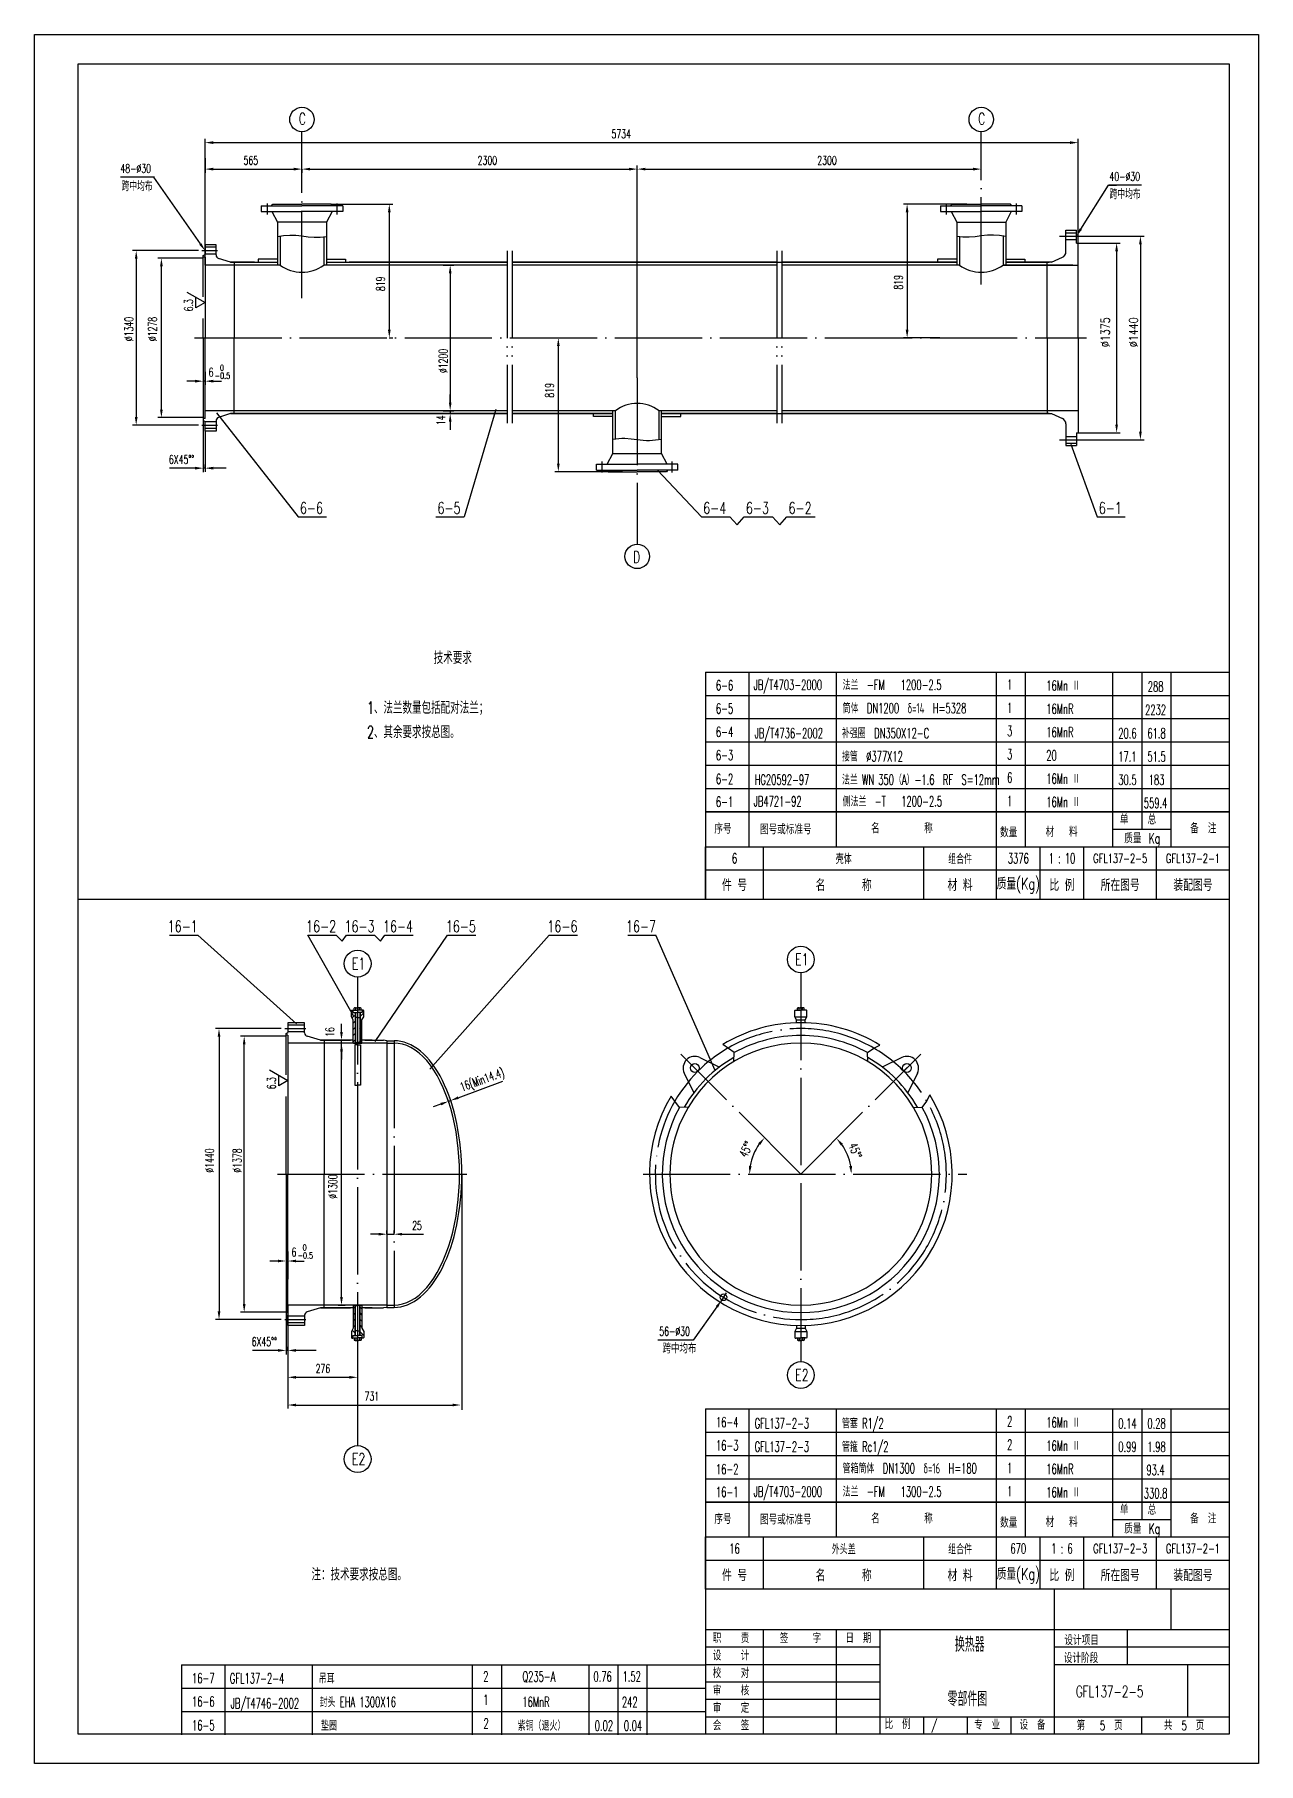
# Model space of a CAD drawing. Extents: x -955 to 1252, y 69 to 1417.
# Drawn here: x -955 to -534, y 72 to 666 of the extents above; entities that cross this region are included whole.
import ezdxf
from ezdxf.enums import TextEntityAlignment as Align

# ---------------------------------------------------------------- set-up
doc = ezdxf.new("R2010")
doc.units = 0
doc.header["$MEASUREMENT"] = 0
doc.linetypes.add('DASHDOT-M', pattern=[36, 30, -3, 0, -3])
doc.linetypes.add('DIVIDE-M', pattern=[39, 30, -3, 0, -3, 0, -3])
doc.layers.get('0').update_dxf_attribs({"linetype": 'CONTINUOUS'})
for name, color, linetype in [('CDR_DWG1', 4, 'CONTINUOUS'), ('CDR_DWG2', 2, 'CONTINUOUS'), ('CDR_DWG3', 1, 'DASHDOT-M'), ('CDR_DWG4', 3, 'DIVIDE-M')]:
    doc.layers.add(name, color=color, linetype=linetype)
doc.styles.add('HZ', font='romans', dxfattribs={"width": 0.7, "bigfont": 'hz'})

msp = doc.modelspace()

# ---------------------------------------------------------------- texts
at = {"style": 'HZ'}
for s, height, width, p in [('5734', 3, 0.65, (-756.46, 630.86)), ('565', 3, 0.65, (-882.88, 621.76)), ('2300', 3, 0.65, (-802.44, 621.76)), ('2300', 3, 0.65, (-685.74, 621.76)), ('48-%%c30', 3, 0.65, (-925.18, 618.98)), ('40-%%c30', 3, 0.65, (-585.36, 616.22)), ('跨中均布', 3, 0.68, (-924.76, 612.73)), ('跨中均布', 3, 0.68, (-585.27, 609.98)), ('0', 2.08, 0.7, (-891, 550.97)), ('6', 3, 0.65, (-894.87, 548.96)), ('-0.5', 2.084, 0.7, (-892.73, 548.22)), ('6X45%%d%%d', 3, 0.65, (-908.52, 519.01)), ('技术要求', 4.2, 0.65, (-817.53, 450.24)), ('6-6', 3.5, 0.6, (-720.56, 441.15)), ('JB/T4703-2000', 3.5, 0.6, (-707.59, 441.29)), ('法兰  -FM   1200-2.5', 3.5, 0.6, (-677.03, 441.29)), ('16Mn Ⅱ', 3.5, 0.6, (-607.06, 441.06)), ('1、法兰数量包括配对法兰；', 4.2, 0.65, (-840.43, 433.1)), ('6-5', 3.5, 0.6, (-720.56, 433.15)), ('筒体  DN1200  δ=14  H=5328', 3.5, 0.6, (-677.03, 433.29)), ('16MnR', 3.5, 0.6, (-607.06, 433.06)), ('2、其余要求按总图。', 4.2, 0.65, (-840.43, 424.74)), ('6-4', 3.5, 0.6, (-720.56, 425.15)), ('JB/T4736-2002', 3.5, 0.6, (-707.27, 424.73)), ('补强圈  DN350X12-C', 3.5, 0.6, (-677.27, 424.73)), ('16MnR', 3.5, 0.6, (-607.06, 425.06)), ('6-3', 3.5, 0.6, (-720.56, 417.15)), ('接管  %%C377X12', 3.5, 0.6, (-677.27, 416.73)), ('20  ', 3.5, 0.6, (-607.06, 417.06)), ('6-2', 3.5, 0.6, (-720.56, 408.98)), ('HG20592-97', 3.5, 0.6, (-707.27, 408.73)), ('法兰 WN 350（A）-1.6  RF  S=12mm', 3.5, 0.6, (-677.27, 408.73)), ('16Mn Ⅱ', 3.5, 0.6, (-607.06, 409.06)), ('6-1', 3.5, 0.6, (-720.56, 401.15)), ('JB4721-92', 3.5, 0.6, (-707.59, 401.29)), ('侧法兰  -T   1200-2.5', 3.5, 0.6, (-677.03, 401.29)), ('16Mn Ⅱ', 3.5, 0.6, (-607.06, 401.06)), ('单', 3.5, 0.65, (-581.77, 395.1)), ('总', 3.5, 0.65, (-572.24, 395.1)), ('序号', 3.5, 0.65, (-721.11, 391.91)), ('图号或标准号', 3.5, 0.65, (-705.44, 391.72)), ('名         称', 3.5, 0.65, (-667.24, 392.09)), ('数量', 3.5, 0.65, (-622.94, 390.64)), ('材   料', 3.5, 0.65, (-607.29, 390.84)), ('质量', 3.5, 0.65, (-580.27, 388.62)), ('Kg', 3.5, 0.65, (-571.84, 388.57)), ('备  注', 3.5, 0.65, (-557.63, 392.06)), ('25', 3, 0.65, (-824.94, 255.81)), ('6', 3, 0.65, (-866.41, 246.67)), ('0', 2.08, 0.7, (-862.54, 248.68)), ('-0.5', 2.084, 0.7, (-864.28, 245.93)), ('56-%%c30', 3, 0.65, (-740.03, 219.44)), ('6X45%%d%%d', 3, 0.65, (-880.07, 215.88)), ('跨中均布', 3.2, 0.7, (-738.93, 213.42)), ('276', 3, 0.65, (-858.1, 206.64)), ('731', 3, 0.65, (-841.28, 197.12)), ('16-4', 3.5, 0.6, (-720.56, 188)), ('GFL137-2-3', 3.5, 0.6, (-707.27, 187.57)), ('管塞 R1/2', 3.5, 0.6, (-677.27, 187.57)), ('16Mn Ⅱ', 3.5, 0.6, (-607.06, 187.9)), ('16-3', 3.5, 0.6, (-720.56, 180)), ('GFL137-2-3', 3.5, 0.6, (-707.27, 179.57)), ('管箍 Rc1/2', 3.5, 0.6, (-677.27, 179.57)), ('16Mn Ⅱ', 3.5, 0.6, (-607.06, 179.9)), ('16-2', 3.5, 0.6, (-720.56, 171.82)), ('管箱筒体  DN1300  δ=16  H=180', 3.5, 0.6, (-677.03, 172.13)), ('16MnR', 3.5, 0.6, (-607.06, 171.9)), ('16-1', 3.5, 0.6, (-720.56, 164)), ('JB/T4703-2000', 3.5, 0.6, (-707.59, 164.13)), ('法兰  -FM   1300-2.5', 3.5, 0.6, (-677.03, 164.13)), ('16Mn Ⅱ', 3.5, 0.6, (-607.06, 163.9)), ('单', 3.5, 0.65, (-581.77, 157.95)), ('总', 3.5, 0.65, (-572.24, 157.95)), ('序号', 3.5, 0.65, (-721.11, 154.75)), ('图号或标准号', 3.5, 0.65, (-705.44, 154.56)), ('名         称', 3.5, 0.65, (-667.24, 154.93)), ('数量', 3.5, 0.65, (-622.94, 153.49)), ('材   料', 3.5, 0.65, (-607.29, 153.69)), ('质量', 3.5, 0.65, (-580.27, 151.46)), ('Kg', 3.5, 0.65, (-571.84, 151.41)), ('备  注', 3.5, 0.65, (-557.63, 154.91)), ('注：技术要求按总图。', 4.2, 0.65, (-859.52, 135.33)), ('职    责', 3.2, 0.7, (-721.62, 113.89)), ('签     字', 3.2, 0.7, (-698.6, 113.84)), ('日  期', 3.2, 0.7, (-676.06, 113.93)), ('设计项目', 3.5, 0.65, (-600.83, 113.13)), ('设    计', 3.2, 0.7, (-721.62, 107.89)), ('设计阶段', 3.5, 0.65, (-601.03, 106.98)), ('16-7', 3.5, 0.6, (-900.56, 100)), ('GFL137-2-4', 3.5, 0.6, (-887.59, 99.95)), ('吊耳', 3.5, 0.6, (-857.03, 99.95)), ('Q235-A', 3.5, 0.6, (-787.06, 100.56)), ('校    对', 3.2, 0.7, (-721.62, 101.89)), ('16-6', 3.5, 0.6, (-900.56, 92)), ('JB/T4746-2002', 3.5, 0.6, (-887.27, 91.39)), ('封头 EHA 1300X16', 3.5, 0.6, (-856.74, 91.83)), ('16MnR', 3.5, 0.6, (-787.06, 91.9)), ('242', 3.5, 0.6, (-752.86, 91.83)), ('审    核', 3.2, 0.7, (-721.62, 95.89)), ('GFL137-2-5', 4, 0.65, (-596.89, 95.19)), ('审    定', 3.2, 0.7, (-721.62, 89.89)), ('16-5', 3.5, 0.6, (-900.56, 83.82)), ('垫圈', 3.5, 0.6, (-856.25, 83.74)), ('会    签', 3.2, 0.7, (-721.62, 83.89)), ('比  例', 3.2, 0.7, (-662.59, 84.31)), ('/', 3.2, 0.7, (-646.63, 84.13)), ('专  业', 3.2, 0.7, (-631.81, 84.11)), ('设  备', 3.2, 0.7, (-616.23, 84.1)), ('第   5  页', 3.2, 0.7, (-596.64, 83.9)), ('共  5  页', 3.2, 0.7, (-566.64, 83.9))]:
    msp.add_text(s, height=height, dxfattribs=dict(at, width=width)).set_placement(p)
at = {"style": 'HZ', "width": 0.65}
for s, rotation, p in [('819', 90, (-834.29, 578.34)), ('819', 90, (-656.37, 578.85)), ('6.3', 90, (-900.26, 571.39)), ('%%c1200', 90, (-812.78, 550.15)), ('819', 90, (-776.21, 541.72)), ('14', 90, (-813.56, 532.32)), ('16', 90, (-851.69, 322.1)), ('16(Min14.4)', 20, (-807.83, 303.31)), ('6.3', 90, (-871.81, 304.1)), ('45%%d%%d', 64.08577, (-709.98, 280.48)), ('45%%d%%d', 291.68525, (-675.05, 284.87)), ('%%c1300', 90, (-850.72, 266.46))]:
    msp.add_text(s, height=3, rotation=rotation, dxfattribs=at).set_placement(p)
at = {"style": 'HZ'}
for s, width, p in [('%%C1340', 0.65, (-920.74, 565.31)), ('%%C1278', 0.65, (-912.68, 565.31)), ('%%C1375', 0.8, (-585.28, 564.21)), ('%%C1440', 0.8, (-575.58, 564.21)), ('%%C1440', 0.65, (-893.03, 279.62)), ('%%C1378', 0.65, (-883.53, 279.62))]:
    msp.add_text(s, height=3, rotation=90, dxfattribs=dict(at, width=width)).set_placement(p, align=Align.CENTER)
for s, height, width, p in [('1', 3.5, 0.6, (-619.62, 443.17)), ('288', 3.5, 0.6, (-569.5, 442.47)), ('1', 3.5, 0.6, (-619.62, 435.17)), ('2232', 3.5, 0.6, (-569.5, 434.47)), ('3', 3.5, 0.6, (-619.62, 427.17)), ('20.6', 3.5, 0.6, (-579.17, 426.43)), ('61.8', 3.5, 0.6, (-569.17, 426.43)), ('3', 3.5, 0.6, (-619.62, 419.17)), ('17.1', 3.5, 0.6, (-579.17, 418.43)), ('51.5', 3.5, 0.6, (-569.17, 418.43)), ('6', 3.5, 0.6, (-619.62, 411.17)), ('30.5', 3.5, 0.6, (-579.17, 410.43)), ('183', 3.5, 0.6, (-569.17, 410.43)), ('1', 3.5, 0.6, (-619.62, 403.17)), ('559.4', 3.5, 0.6, (-569.5, 402.47)), ('6', 3.5, 0.6, (-714.17, 383.45)), ('壳体', 3.5, 0.6, (-676.67, 383.45)), ('组合件', 3.5, 0.6, (-636.67, 383.45)), ('3376', 3.5, 0.6, (-616.67, 383.45)), ('1 : 10', 3.5, 0.6, (-601.67, 383.45)), ('GFL137-2-5', 3.2, 0.65, (-581.67, 383.45)), ('GFL137-2-1', 3.2, 0.65, (-556.67, 383.45)), ('件 号', 4, 0.7, (-714.17, 374.45)), ('名      称', 4, 0.7, (-676.67, 374.45)), ('材 料', 4, 0.7, (-636.67, 374.45)), ('质量(Kg)', 4, 0.7, (-616.67, 374.45)), ('比 例', 4, 0.7, (-601.67, 374.45)), ('所在图号', 4, 0.7, (-581.67, 374.45)), ('装配图号', 4, 0.7, (-556.67, 374.45)), ('2', 3.5, 0.6, (-619.62, 190.01)), ('0.14', 3.5, 0.6, (-579.17, 189.27)), ('0.28', 3.5, 0.6, (-569.17, 189.27)), ('2', 3.5, 0.6, (-619.62, 182.01)), ('0.99', 3.5, 0.6, (-579.17, 181.27)), ('1.98', 3.5, 0.6, (-569.17, 181.27)), ('1', 3.5, 0.6, (-619.62, 174.01)), ('93.4', 3.5, 0.6, (-569.5, 173.31)), ('1', 3.5, 0.6, (-619.62, 166.01)), ('330.8', 3.5, 0.6, (-569.5, 165.31)), ('16', 3.5, 0.6, (-714.17, 146.3)), ('外头盖', 3.5, 0.6, (-676.67, 146.3)), ('组合件', 3.5, 0.6, (-636.67, 146.3)), ('670', 3.5, 0.6, (-616.67, 146.3)), ('1 : 6', 3.5, 0.6, (-601.67, 146.3)), ('GFL137-2-3', 3.2, 0.65, (-581.67, 146.3)), ('GFL137-2-1', 3.2, 0.65, (-556.67, 146.3)), ('件 号', 4, 0.7, (-714.17, 137.3)), ('名      称', 4, 0.7, (-676.67, 137.3)), ('材 料', 4, 0.7, (-636.67, 137.3)), ('质量(Kg)', 4, 0.7, (-616.67, 137.3)), ('比 例', 4, 0.7, (-601.67, 137.3)), ('所在图号', 4, 0.7, (-581.67, 137.3)), ('装配图号', 4, 0.7, (-556.67, 137.3)), ('换热器', 5, 0.65, (-633.35, 113.62)), ('2', 3.5, 0.6, (-799.62, 102.33)), ('0.76', 3.5, 0.6, (-759.5, 102.33)), ('1.52', 3.5, 0.6, (-749.5, 102.33)), ('1', 3.5, 0.6, (-799.62, 94.33)), ('零部件图', 5, 0.65, (-634.17, 94.89)), ('2', 3.5, 0.6, (-799.51, 86.2)), ('0.02', 3.5, 0.6, (-759.06, 85.46)), ('0.04', 3.5, 0.6, (-749.06, 85.46))]:
    msp.add_text(s, height=height, dxfattribs=dict(at, width=width)).set_placement(p, align=Align.MIDDLE)
at = {"style": 'HZ', "width": 0.6}
msp.add_text('紫铜（退火）', height=3.5, dxfattribs=at).set_placement((-780.48, 83.74), align=Align.CENTER)
at = {"layer": 'CDR_DWG1', "style": 'HZ', "width": 0.7}
for s, p in [('6-6', (-859.54, 503.8)), ('6-5', (-812.26, 503.8)), ('6-4', (-720.96, 503.8)), ('6-3', (-706.31, 503.8)), ('6-2', (-691.65, 503.8)), ('6-1', (-585.06, 503.8)), ('16-1', (-903.76, 360.1)), ('16-2', (-856.21, 360.1)), ('16-3', (-843, 360.1)), ('16-4', (-829.8, 360.1)), ('16-5', (-808.19, 360.1)), ('16-6', (-773.31, 360.1)), ('16-7', (-746.31, 360.1))]:
    msp.add_text(s, height=4, dxfattribs=at).set_placement(p, align=Align.MIDDLE)
at = {"layer": 'CDR_DWG2', "style": 'HZ'}
for s, width, p in [('C', 0.65, (-862.64, 635.56)), ('C', 0.65, (-629.25, 635.56)), ('D', 0.65, (-747.77, 484.96)), ('E1', 0.7, (-691.06, 346.71)), ('E1', 0.7, (-843.34, 345.29)), ('E2', 0.7, (-691.06, 203.93)), ('E2', 0.7, (-843.34, 175.08))]:
    msp.add_text(s, height=4, dxfattribs=dict(at, width=width)).set_placement(p, align=Align.CENTER)

# ---------------------------------------------------------------- blocks, each defined once
blk = doc.blocks.new('*X13')
for p, q in [((15.53, 49.48), (16.04, 49.98)), ((15.79, 47.61), (16.92, 48.74)), ((18.35, 48.05), (19.73, 49.43)), ((16.16, 45.86), (16.92, 46.62)), ((16.16, 43.74), (16.92, 44.5)), ((16.16, 41.62), (16.92, 42.38)), ((18.35, 45.93), (19.1, 46.68)), ((18.35, 43.8), (19.1, 44.56)), ((18.35, 41.68), (19.1, 42.44)), ((16.16, 39.5), (16.92, 40.26)), ((18.35, 39.56), (19.1, 40.32))]:
    blk.add_line(p, q)

# ---------------------------------------------------------------- linework, layer by layer
for p, q in [((-954.67, 72.48), (-954.67, 666.48)), ((-954.67, 666.48), (-534.17, 666.48)), ((-534.17, 666.48), (-534.17, 72.48)), ((-896.1, 624), (-896.1, 630.61)), ((-862.8, 620.26), (-862.8, 633.11)), ((-596.11, 594.86), (-596.11, 630.61)), ((-896.1, 587.26), (-896.1, 624)), ((-896.1, 624), (-896.1, 619.01)), ((-893.3, 629.36), (-598.91, 629.36)), ((-893.3, 620.26), (-865.6, 620.26)), ((-862.8, 620.26), (-862.8, 621.51)), ((-862.8, 620.26), (-862.8, 619.01)), ((-860, 620.26), (-750.41, 620.26)), ((-747.61, 548.55), (-747.61, 621.51)), ((-744.81, 620.26), (-632.21, 620.26)), ((-629.41, 616.51), (-629.41, 621.51)), ((-596.11, 605.8), (-596.11, 618.76)), ((-913.83, 617.48), (-925.18, 617.48)), ((-913.46, 617.48), (-913.83, 617.48)), ((-897.7, 594.54), (-913.64, 617.48)), ((-595.21, 599.62), (-585.68, 614.72)), ((-585.68, 614.72), (-582.88, 614.72)), ((-574.33, 614.72), (-585.68, 614.72)), ((-852.8, 608.26), (-831.54, 608.26)), ((-634.41, 608.26), (-656.12, 608.26)), ((-832.79, 605.46), (-832.79, 565.06)), ((-654.87, 605.46), (-654.87, 565.06)), ((-596.11, 594.86), (-581.64, 594.86)), ((-594.61, 597.26), (-573.47, 597.26)), ((-574.72, 594.46), (-574.72, 530.06)), ((-898.37, 592.24), (-921, 592.24)), ((-919.75, 589.44), (-919.75, 535.07)), ((-896.7, 589.66), (-912.35, 589.66)), ((-582.89, 592.06), (-582.89, 532.46)), ((-911.1, 537.66), (-911.1, 586.86)), ((-814.25, 587.26), (-810.62, 587.26)), ((-811.87, 584.46), (-811.87, 540.06)), ((-902.35, 578.02), (-896.1, 574.42)), ((-899.23, 572.61), (-899.23, 576.22)), ((-896.1, 574.42), (-899.23, 572.61)), ((-832.88, 562.26), (-831.54, 562.26)), ((-777.08, 562.26), (-773.46, 562.26)), ((-774.71, 519.06), (-774.71, 559.46)), ((-899.5, 547.39), (-902.3, 547.39)), ((-896.7, 547.53), (-896.7, 546.14)), ((-896.1, 547.39), (-896.7, 547.39)), ((-896.1, 547.39), (-896.7, 547.39)), ((-896.1, 550.64), (-896.1, 546.14)), ((-893.3, 547.39), (-890.5, 547.39)), ((-811.87, 540.06), (-811.87, 542.86)), ((-896.7, 534.86), (-912.35, 534.86)), ((-892.21, 536.54), (-864.09, 500.73)), ((-814.25, 537.26), (-810.62, 537.26)), ((-811.87, 536.26), (-813.12, 536.26)), ((-811.87, 537.26), (-811.87, 536.26)), ((-811.87, 537.26), (-811.87, 536.26)), ((-796.16, 537.61), (-807.11, 500.73)), ((-898.37, 532.27), (-921, 532.27)), ((-896.7, 534.23), (-896.7, 516.09)), ((-896.1, 530.23), (-896.1, 518.76)), ((-811.87, 533.46), (-811.87, 530.66)), ((-596.11, 529.66), (-581.64, 529.66)), ((-598.63, 525.77), (-589.61, 500.73)), ((-594.61, 527.26), (-573.47, 527.26)), ((-899.5, 517.51), (-908.29, 517.51)), ((-896.1, 517.51), (-896.7, 517.51)), ((-896.1, 517.51), (-896.7, 517.51)), ((-896.1, 518.76), (-896.1, 516.26)), ((-896.1, 517.51), (-896.1, 518.76)), ((-888.88, 517.51), (-893.3, 517.51)), ((-740.61, 516.86), (-725.51, 500.73)), ((-752.61, 516.26), (-775.96, 516.26)), ((-747.61, 511.81), (-747.61, 503.01)), ((-864.09, 500.73), (-854.38, 500.73)), ((-816.81, 500.73), (-807.11, 500.73)), ((-747.61, 504.26), (-747.61, 491.4)), ((-725.51, 500.73), (-715.81, 500.73)), ((-715.81, 500.73), (-713.31, 497.98)), ((-713.31, 497.98), (-710.86, 500.73)), ((-710.86, 500.73), (-701.16, 500.73)), ((-701.16, 500.73), (-698.66, 497.98)), ((-698.66, 497.98), (-696.2, 500.73)), ((-696.2, 500.73), (-686.5, 500.73)), ((-589.61, 500.73), (-579.91, 500.73)), ((-574.17, 407.45), (-574.17, 447.45)), ((-724.16, 439.45), (-544.17, 439.45)), ((-724.16, 431.45), (-544.17, 431.45)), ((-724.16, 423.45), (-544.17, 423.45)), ((-724.16, 415.45), (-544.17, 415.45)), ((-724.16, 407.45), (-544.17, 407.45)), ((-724.16, 407.45), (-544.17, 407.45)), ((-724.16, 407.45), (-544.17, 407.45)), ((-574.17, 399.45), (-574.17, 407.45)), ((-574.17, 393.45), (-574.17, 399.45)), ((-584.17, 393.45), (-564.17, 393.45)), ((-724.17, 369.45), (-724.17, 387.45)), ((-724.17, 379.45), (-544.17, 379.45)), ((-724.16, 379.45), (-544.17, 379.45)), ((-939.67, 369.48), (-544.17, 369.48)), ((-908.31, 357.02), (-898.6, 357.02)), ((-864.67, 326.57), (-898.6, 357.02)), ((-844.96, 329.16), (-860.76, 357.02)), ((-860.76, 357.02), (-851.06, 357.02)), ((-851.06, 357.02), (-849.04, 355.01)), ((-849.04, 355.01), (-847.55, 357.02)), ((-847.55, 357.02), (-837.85, 357.02)), ((-837.85, 357.02), (-835.83, 355.01)), ((-837.64, 320.55), (-812.74, 357.02)), ((-835.83, 355.01), (-834.35, 357.02)), ((-834.35, 357.02), (-824.64, 357.02)), ((-818.85, 311.03), (-777.86, 357.02)), ((-812.74, 357.02), (-803.04, 357.02)), ((-777.86, 357.02), (-768.16, 357.02)), ((-750.86, 357.02), (-741.16, 357.02)), ((-720.79, 310.57), (-741.16, 357.02)), ((-869.92, 324.95), (-892.55, 324.95)), ((-891.3, 322.15), (-891.3, 227.78)), ((-868.25, 322.36), (-883.9, 322.36)), ((-868.74, 324.95), (-861.42, 324.95)), ((-849.22, 323.77), (-849.22, 326.57)), ((-849.22, 232.76), (-849.22, 320.97)), ((-882.65, 230.36), (-882.65, 319.56)), ((-849.22, 317.17), (-849.22, 314.37)), ((-873.9, 310.73), (-867.65, 307.12)), ((-870.77, 305.32), (-870.77, 308.93)), ((-867.65, 307.12), (-870.77, 305.32)), ((-809.08, 301.21), (-793.79, 306.85)), ((-815.09, 298.99), (-817.71, 298.02)), ((-812.19, 299.24), (-812.89, 301.13)), ((-812.46, 299.96), (-811.71, 300.24)), ((-811.44, 299.51), (-812.14, 301.41)), ((-807.87, 274.97), (-807.87, 194.01)), ((-833.67, 254.31), (-833.67, 255.56)), ((-831.17, 254.31), (-831.17, 255.56)), ((-836.47, 254.31), (-839.27, 254.31)), ((-833.67, 254.31), (-831.17, 254.31)), ((-828.37, 254.31), (-821.07, 254.31)), ((-871.05, 245.1), (-873.85, 245.1)), ((-867.65, 245.1), (-868.25, 245.1)), ((-867.65, 245.1), (-868.25, 245.1)), ((-864.85, 245.1), (-862.05, 245.1)), ((-868.25, 227.56), (-883.9, 227.56)), ((-868.25, 226.94), (-868.25, 212.97)), ((-867.65, 229.97), (-867.65, 196.26)), ((-720.23, 229.37), (-728.36, 217.94)), ((-869.92, 224.98), (-892.55, 224.98)), ((-868.74, 224.98), (-861.42, 224.98)), ((-871.05, 214.38), (-879.84, 214.38)), ((-867.65, 214.38), (-868.25, 214.38)), ((-867.65, 214.38), (-868.25, 214.38)), ((-867.65, 215.63), (-867.65, 213.13)), ((-867.65, 214.38), (-867.65, 215.63)), ((-857.95, 214.38), (-864.85, 214.38)), ((-728.36, 217.94), (-740.53, 217.94)), ((-843.67, 211.92), (-843.67, 181.67)), ((-867.65, 205.25), (-867.65, 203.89)), ((-867.65, 205.14), (-867.65, 203.26)), ((-867.65, 204.2), (-867.65, 202.56)), ((-864.85, 205.14), (-846.47, 205.14)), ((-843.67, 205.25), (-843.67, 203.89)), ((-867.65, 196.72), (-867.65, 194.37)), ((-864.85, 195.62), (-811.05, 195.62)), ((-724.16, 186.29), (-544.17, 186.29)), ((-724.16, 178.29), (-544.17, 178.29)), ((-724.16, 170.29), (-544.17, 170.29)), ((-544.17, 162.29), (-724.16, 162.29)), ((-724.16, 162.29), (-544.17, 162.29)), ((-574.17, 156.29), (-574.17, 162.29)), ((-584.17, 156.29), (-564.17, 156.29)), ((-724.17, 132.3), (-724.17, 150.3)), ((-724.17, 142.3), (-544.17, 142.3)), ((-724.16, 142.3), (-544.17, 142.3)), ((-724.17, 132.51), (-544.17, 132.51)), ((-604.18, 82.51), (-604.18, 132.51)), ((-564.18, 118.51), (-564.18, 132.51)), ((-724.18, 118.51), (-544.18, 118.51)), ((-704.18, 82.51), (-704.18, 118.51)), ((-679.18, 82.51), (-679.18, 118.51)), ((-664.18, 82.51), (-664.18, 118.51)), ((-579.18, 106.51), (-579.18, 118.51)), ((-579.18, 106.51), (-579.18, 118.51)), ((-724.18, 112.51), (-664.18, 112.51)), ((-604.18, 112.51), (-544.18, 112.51)), ((-724.18, 106.51), (-664.18, 106.51)), ((-604.18, 106.51), (-544.18, 106.51)), ((-558.55, 106.51), (-558.55, 88.51)), ((-904.16, 98.3), (-724.17, 98.3)), ((-724.18, 100.51), (-664.18, 100.51)), ((-904.16, 90.3), (-724.17, 90.3)), ((-724.18, 94.51), (-664.18, 94.51)), ((-724.18, 88.51), (-544.18, 88.51)), ((-649.18, 82.51), (-649.18, 88.51)), ((-634.18, 82.51), (-634.18, 88.51)), ((-619.18, 82.51), (-619.18, 88.51)), ((-574.18, 82.51), (-574.18, 88.51)), ((-534.17, 72.48), (-954.67, 72.48))]:
    msp.add_line(p, q)
at = {"extrusion": (0, 0, -1), "flags": 128}
for points in [[(871.2, 597.12), (869.1, 597.4), (867, 597.58), (865.95, 597.59), (864.9, 597.55), (862.8, 597.31), (860.7, 597.01), (858.61, 596.82), (857.56, 596.82), (856.5, 596.88), (854.4, 597.12)], [(739.21, 527.39), (741.31, 527.12), (743.42, 526.94), (744.47, 526.92), (745.52, 526.96), (747.61, 527.2), (749.71, 527.5), (751.81, 527.69), (752.86, 527.7), (753.91, 527.63), (756.01, 527.39)]]:
    msp.add_lwpolyline(points, dxfattribs=at)
at = {"flags": 128}
msp.add_lwpolyline([(-621.01, 597.12), (-623.11, 597.4), (-625.21, 597.58), (-626.26, 597.59), (-627.31, 597.55), (-629.41, 597.31), (-631.51, 597.01), (-633.6, 596.82), (-634.65, 596.82), (-635.7, 596.88), (-637.81, 597.12)], dxfattribs=at)
for radius, start, end in [(17.63, 144.11024, 170.88976), (17.35, 9.25788, 35.74212)]:
    msp.add_arc((-691.39, 274.97), radius, start, end)
for points in [[(-893.3, 629.82), (-893.3, 628.89), (-896.1, 629.36)], [(-598.91, 629.82), (-598.91, 628.89), (-596.11, 629.36)], [(-893.3, 620.72), (-893.3, 619.79), (-896.1, 620.26)], [(-865.6, 620.72), (-865.6, 619.79), (-862.8, 620.26)], [(-860, 620.72), (-860, 619.79), (-862.8, 620.26)], [(-750.41, 620.72), (-750.41, 619.79), (-747.61, 620.26)], [(-744.81, 620.72), (-744.81, 619.79), (-747.61, 620.26)], [(-632.21, 620.72), (-632.21, 619.79), (-629.41, 620.26)], [(-833.25, 605.46), (-832.32, 605.46), (-832.79, 608.26)], [(-655.34, 605.46), (-654.41, 605.46), (-654.87, 608.26)], [(-897.32, 594.81), (-898.08, 594.27), (-896.1, 592.24)], [(-594.82, 599.38), (-595.61, 599.87), (-596.71, 597.26)], [(-583.36, 592.06), (-582.43, 592.06), (-582.89, 594.86)], [(-575.18, 594.46), (-574.25, 594.46), (-574.72, 597.26)], [(-919.28, 589.44), (-920.22, 589.44), (-919.75, 592.24)], [(-910.63, 586.86), (-911.56, 586.86), (-911.1, 589.66)], [(-812.33, 584.46), (-811.4, 584.46), (-811.87, 587.26)], [(-833.25, 565.06), (-832.32, 565.06), (-832.79, 562.26)], [(-655.34, 565.06), (-654.41, 565.06), (-654.87, 562.26)], [(-775.18, 559.46), (-774.25, 559.46), (-774.71, 562.26)], [(-899.5, 547.86), (-899.5, 546.93), (-896.7, 547.39)], [(-893.3, 547.86), (-893.3, 546.93), (-896.1, 547.39)], [(-893.3, 547.86), (-893.3, 546.93), (-896.1, 547.39)], [(-919.28, 535.07), (-920.22, 535.07), (-919.75, 532.27)], [(-910.63, 537.66), (-911.56, 537.66), (-911.1, 534.86)], [(-812.33, 540.06), (-811.4, 540.06), (-811.87, 537.26)], [(-812.33, 540.06), (-811.4, 540.06), (-811.87, 537.26)], [(-812.33, 533.46), (-811.4, 533.46), (-811.87, 536.26)], [(-583.36, 532.46), (-582.43, 532.46), (-582.89, 529.66)], [(-575.18, 530.06), (-574.25, 530.06), (-574.72, 527.26)], [(-899.5, 517.97), (-899.5, 517.04), (-896.7, 517.51)], [(-893.3, 517.97), (-893.3, 517.04), (-896.1, 517.51)], [(-775.18, 519.06), (-774.25, 519.06), (-774.71, 516.26)], [(-890.83, 322.15), (-891.76, 322.15), (-891.3, 324.95)], [(-882.18, 319.56), (-883.11, 319.56), (-882.65, 322.36)], [(-849.69, 323.77), (-848.75, 323.77), (-849.22, 320.97)], [(-849.69, 317.17), (-848.75, 317.17), (-849.22, 319.97)], [(-849.69, 317.17), (-848.75, 317.17), (-849.22, 319.97)], [(-815.25, 299.43), (-814.93, 298.55), (-812.46, 299.96)], [(-809.24, 301.65), (-808.92, 300.77), (-811.71, 300.24)], [(-706.03, 285.6), (-705.32, 285), (-703.86, 287.43)], [(-677.67, 284.8), (-676.96, 285.4), (-679.13, 287.23)], [(-708.33, 277.72), (-709.26, 277.79), (-709.02, 274.97)], [(-673.8, 277.79), (-674.74, 277.72), (-674.04, 274.97)], [(-836.47, 254.78), (-836.47, 253.85), (-833.67, 254.31)], [(-828.37, 254.78), (-828.37, 253.85), (-831.17, 254.31)], [(-871.05, 245.57), (-871.05, 244.64), (-868.25, 245.1)], [(-864.85, 245.57), (-864.85, 244.64), (-867.65, 245.1)], [(-864.85, 245.57), (-864.85, 244.64), (-867.65, 245.1)], [(-849.69, 232.76), (-848.75, 232.76), (-849.22, 229.96)], [(-890.83, 227.78), (-891.76, 227.78), (-891.3, 224.98)], [(-882.18, 230.36), (-883.11, 230.36), (-882.65, 227.56)], [(-720.61, 229.64), (-719.85, 229.1), (-718.61, 231.66)], [(-871.05, 214.85), (-871.05, 213.92), (-868.25, 214.38)], [(-864.85, 214.85), (-864.85, 213.92), (-867.65, 214.38)], [(-864.85, 205.61), (-864.85, 204.68), (-867.65, 205.14)], [(-846.47, 205.61), (-846.47, 204.68), (-843.67, 205.14)], [(-864.85, 196.09), (-864.85, 195.16), (-867.65, 195.62)], [(-811.05, 196.09), (-811.05, 195.16), (-808.25, 195.62)]]:
    msp.add_solid(points)
at = {"layer": 'CDR_DWG1'}
for p, q in [((-939.67, 82.48), (-939.67, 656.48)), ((-939.67, 656.48), (-544.17, 656.48)), ((-544.17, 656.48), (-544.17, 82.48)), ((-876.8, 607.66), (-862.8, 607.66)), ((-876.8, 607.66), (-876.8, 605.66)), ((-873.25, 607.66), (-872.81, 608.26)), ((-872.81, 608.26), (-862.8, 608.26)), ((-852.8, 608.26), (-862.8, 608.26)), ((-848.8, 607.66), (-862.8, 607.66)), ((-852.35, 607.66), (-852.8, 608.26)), ((-848.8, 607.66), (-848.8, 605.66)), ((-643.41, 607.66), (-643.41, 605.66)), ((-643.41, 607.66), (-629.41, 607.66)), ((-639.86, 607.66), (-639.41, 608.26)), ((-639.41, 608.26), (-629.41, 608.26)), ((-619.4, 608.26), (-629.41, 608.26)), ((-615.41, 607.66), (-629.41, 607.66)), ((-618.95, 607.66), (-619.4, 608.26)), ((-615.41, 607.66), (-615.41, 605.66)), ((-876.8, 605.66), (-862.8, 605.66)), ((-873.13, 605.66), (-871.2, 602.01)), ((-871.2, 602.01), (-871.2, 587.26)), ((-854.4, 602.01), (-871.2, 602.01)), ((-848.8, 605.66), (-862.8, 605.66)), ((-852.47, 605.66), (-854.4, 602.01)), ((-854.4, 602.01), (-854.4, 587.26)), ((-643.41, 605.66), (-629.41, 605.66)), ((-639.74, 605.66), (-637.81, 602.01)), ((-637.81, 602.01), (-637.81, 587.26)), ((-637.81, 602.01), (-621.01, 602.01)), ((-615.41, 605.66), (-629.41, 605.66)), ((-619.07, 605.66), (-621.01, 602.01)), ((-621.01, 602.01), (-621.01, 587.26)), ((-896.1, 594.28), (-896.1, 590.94)), ((-892.3, 594.28), (-896.1, 594.28)), ((-892.3, 590.75), (-892.3, 594.28)), ((-870.3, 597.24), (-870.3, 587.26)), ((-855.3, 597.01), (-855.3, 587.26)), ((-636.91, 597.01), (-636.91, 587.26)), ((-621.91, 597.24), (-621.91, 587.26)), ((-600.31, 599.26), (-596.71, 599.26)), ((-600.31, 591.79), (-600.31, 599.26)), ((-600.31, 598.41), (-596.71, 598.41)), ((-600.31, 596.11), (-596.71, 596.11)), ((-596.71, 594.86), (-596.71, 599.26)), ((-596.71, 594.86), (-596.11, 594.86)), ((-596.11, 562.26), (-596.11, 594.86)), ((-896.7, 590.6), (-896.1, 590.94)), ((-896.7, 576.37), (-896.7, 590.6)), ((-896.1, 589.96), (-896.7, 589.96)), ((-892.3, 593.39), (-896.1, 593.39)), ((-892.3, 591.09), (-896.1, 591.09)), ((-896.1, 589.96), (-896.1, 562.26)), ((-887.37, 588.26), (-891.42, 589.6)), ((-887.39, 588.26), (-871.2, 588.26)), ((-879.05, 588.26), (-887.37, 588.26)), ((-886.1, 588.26), (-886.1, 562.26)), ((-871.2, 589.26), (-877.8, 589.26)), ((-877.8, 589.26), (-877.8, 588.26)), ((-854.4, 589.26), (-847.8, 589.26)), ((-854.4, 588.26), (-792.25, 588.26)), ((-847.8, 589.26), (-847.8, 588.26)), ((-792.25, 588.26), (-846.55, 588.26)), ((-790.53, 588.26), (-688.06, 588.26)), ((-699.62, 588.26), (-790.53, 588.26)), ((-688.06, 588.26), (-697.91, 588.26)), ((-688.06, 588.26), (-637.81, 588.26)), ((-637.81, 588.26), (-688.06, 588.26)), ((-644.41, 589.26), (-644.41, 588.26)), ((-637.81, 589.26), (-644.41, 589.26)), ((-621.01, 589.26), (-614.41, 589.26)), ((-621.01, 588.26), (-606.11, 588.26)), ((-606.1, 588.26), (-621.01, 588.26)), ((-621.01, 588.26), (-606.11, 588.26)), ((-605.23, 588.26), (-621.01, 588.26)), ((-614.41, 589.26), (-614.41, 588.26)), ((-606.71, 562.26), (-606.71, 588.26)), ((-605.23, 588.26), (-601.48, 589.97)), ((-870.3, 587.26), (-896.1, 587.26)), ((-792.25, 587.26), (-855.3, 587.26)), ((-699.62, 587.26), (-790.53, 587.26)), ((-688.06, 587.26), (-697.91, 587.26)), ((-636.91, 587.26), (-688.06, 587.26)), ((-621.91, 587.26), (-596.11, 587.26)), ((-597.91, 587.26), (-621.91, 587.26)), ((-896.7, 562.26), (-896.7, 568.93)), ((-896.7, 562.26), (-896.7, 533.91)), ((-896.1, 534.55), (-896.1, 562.26)), ((-886.08, 536.46), (-886.08, 562.26)), ((-643.62, 562.26), (-656.12, 562.26)), ((-606.71, 562.26), (-606.71, 536.26)), ((-596.11, 562.26), (-596.11, 529.66)), ((-792.25, 537.26), (-896.1, 537.26)), ((-887.37, 536.26), (-891.42, 534.92)), ((-887.39, 536.26), (-792.25, 536.26)), ((-792.25, 536.26), (-887.37, 536.26)), ((-776.31, 537.26), (-790.53, 537.26)), ((-790.53, 536.26), (-777.51, 536.26)), ((-777.51, 536.26), (-790.53, 536.26)), ((-755.11, 537.26), (-781.21, 537.26)), ((-780.01, 536.26), (-756.01, 536.26)), ((-756.01, 536.26), (-780.01, 536.26)), ((-762.61, 535.26), (-762.61, 536.26)), ((-756.01, 535.26), (-762.61, 535.26)), ((-756.01, 522.5), (-756.01, 537.26)), ((-755.11, 527.51), (-755.11, 537.26)), ((-740.11, 527.27), (-740.11, 537.26)), ((-699.62, 537.26), (-740.11, 537.26)), ((-739.21, 522.5), (-739.21, 537.26)), ((-739.21, 536.26), (-688.06, 536.26)), ((-699.62, 536.26), (-739.21, 536.26)), ((-739.21, 535.26), (-732.61, 535.26)), ((-732.61, 535.26), (-732.61, 536.26)), ((-688.06, 537.26), (-697.91, 537.26)), ((-688.06, 536.26), (-697.91, 536.26)), ((-618.3, 537.26), (-688.06, 537.26)), ((-619.2, 536.26), (-688.06, 536.26)), ((-688.06, 536.26), (-619.2, 536.26)), ((-596.11, 537.26), (-621.91, 537.26)), ((-621.01, 536.26), (-605.23, 536.26)), ((-606.11, 536.26), (-621.01, 536.26)), ((-605.23, 536.26), (-601.48, 534.55)), ((-896.1, 534.55), (-896.7, 534.55)), ((-896.7, 533.91), (-896.1, 533.57)), ((-896.1, 530.23), (-896.1, 533.57)), ((-892.3, 533.42), (-896.1, 533.42)), ((-892.3, 531.12), (-896.1, 531.12)), ((-892.3, 530.23), (-896.1, 530.23)), ((-892.3, 533.76), (-892.3, 530.23)), ((-600.31, 532.73), (-600.31, 525.26)), ((-596.71, 529.66), (-596.71, 525.26)), ((-596.71, 529.66), (-596.11, 529.66)), ((-600.31, 528.41), (-596.71, 528.41)), ((-600.31, 526.11), (-596.71, 526.11)), ((-600.31, 525.26), (-596.71, 525.26)), ((-761.61, 518.86), (-747.61, 518.86)), ((-761.61, 516.86), (-761.61, 518.86)), ((-761.61, 516.86), (-747.61, 516.86)), ((-758.06, 516.86), (-757.61, 516.26)), ((-757.94, 518.86), (-756.01, 522.5)), ((-756.01, 522.5), (-739.21, 522.5)), ((-733.61, 518.86), (-747.61, 518.86)), ((-733.61, 516.86), (-747.61, 516.86)), ((-737.28, 518.86), (-739.21, 522.5)), ((-737.16, 516.86), (-737.6, 516.26)), ((-733.61, 516.86), (-733.61, 518.86)), ((-757.61, 516.26), (-747.61, 516.26)), ((-737.6, 516.26), (-747.61, 516.26)), ((-724.16, 447.45), (-724.16, 407.45)), ((-724.16, 447.45), (-544.17, 447.45)), ((-709.16, 407.45), (-709.16, 447.45)), ((-679.16, 407.45), (-679.16, 447.45)), ((-624.17, 407.45), (-624.17, 447.45)), ((-614.17, 407.45), (-614.17, 447.45)), ((-584.17, 407.45), (-584.17, 447.45)), ((-564.17, 407.45), (-564.17, 447.45)), ((-724.16, 407.45), (-724.16, 369.45)), ((-709.16, 399.45), (-709.16, 407.45)), ((-679.16, 399.45), (-679.16, 407.45)), ((-624.17, 399.45), (-624.17, 407.45)), ((-614.17, 399.45), (-614.17, 407.45)), ((-584.17, 399.45), (-584.17, 407.45)), ((-564.17, 399.45), (-564.17, 407.45)), ((-724.16, 399.45), (-544.17, 399.45)), ((-544.17, 399.45), (-724.16, 399.45)), ((-709.16, 387.45), (-709.16, 399.45)), ((-679.16, 387.45), (-679.16, 399.45)), ((-624.17, 387.45), (-624.17, 399.45)), ((-614.17, 387.45), (-614.17, 399.45)), ((-584.17, 387.45), (-584.17, 399.45)), ((-564.17, 387.45), (-564.17, 399.45)), ((-724.17, 387.45), (-544.17, 387.45)), ((-704.17, 369.45), (-704.17, 387.45)), ((-649.17, 369.45), (-649.17, 387.45)), ((-624.17, 369.45), (-624.17, 387.45)), ((-609.17, 369.45), (-609.17, 387.45)), ((-594.17, 369.45), (-594.17, 387.45)), ((-569.17, 369.45), (-569.17, 387.45)), ((-861.87, 326.99), (-867.65, 326.99)), ((-867.65, 326.99), (-867.65, 323.65)), ((-861.87, 323.46), (-861.87, 326.99)), ((-845.78, 331.14), (-845.61, 331.31)), ((-845.78, 329.04), (-845.78, 331.14)), ((-845.15, 327.95), (-845.78, 329.04)), ((-845.61, 331.31), (-845.27, 331.31)), ((-845.27, 331.31), (-845.27, 330.47)), ((-845.27, 330.47), (-844.52, 330.47)), ((-845.22, 331.28), (-843.67, 331.28)), ((-845.15, 320.13), (-845.15, 327.95)), ((-844.85, 331.28), (-844.85, 331.99)), ((-844.55, 332.12), (-843.67, 332.12)), ((-844.52, 330.47), (-844.39, 330.3)), ((-844.52, 330.47), (-844.52, 319.97)), ((-844.52, 330.46), (-843.68, 330.46)), ((-844.39, 330.3), (-844.39, 320.13)), ((-843.67, 328.79), (-844.39, 328.79)), ((-844.26, 331.28), (-844.26, 331.99)), ((-842.84, 330.46), (-843.68, 330.46)), ((-842.79, 332.12), (-843.67, 332.12)), ((-842.12, 331.28), (-843.67, 331.28)), ((-843.67, 328.79), (-842.96, 328.79)), ((-843.08, 331.28), (-843.08, 331.99)), ((-842.84, 330.47), (-842.96, 330.3)), ((-842.96, 330.3), (-842.96, 320.13)), ((-842.08, 330.47), (-842.84, 330.47)), ((-842.84, 330.47), (-842.84, 319.97)), ((-842.49, 331.28), (-842.49, 331.99)), ((-842.21, 327.95), (-841.58, 329.04)), ((-842.21, 322.06), (-842.21, 327.95)), ((-842.08, 331.31), (-842.08, 330.47)), ((-841.75, 331.31), (-842.08, 331.31)), ((-841.58, 331.14), (-841.75, 331.31)), ((-841.58, 329.04), (-841.58, 331.14)), ((-693.5, 331.14), (-693.33, 331.31)), ((-693.5, 329.04), (-693.5, 331.14)), ((-693.5, 329.04), (-689.3, 329.04)), ((-692.87, 327.95), (-693.5, 329.04)), ((-693.33, 331.31), (-693, 331.31)), ((-692.95, 331.28), (-691.39, 331.28)), ((-692.87, 327.95), (-689.93, 327.95)), ((-692.87, 326.94), (-692.87, 327.95)), ((-692.57, 331.28), (-692.57, 331.99)), ((-692.27, 332.12), (-691.39, 332.12)), ((-691.98, 331.28), (-691.98, 331.99)), ((-690.51, 332.12), (-691.39, 332.12)), ((-689.84, 331.28), (-691.39, 331.28)), ((-690.8, 331.28), (-690.8, 331.99)), ((-690.22, 331.28), (-690.22, 331.99)), ((-689.93, 327.95), (-689.3, 329.04)), ((-689.93, 326.94), (-689.93, 327.95)), ((-689.47, 331.31), (-689.8, 331.31)), ((-689.3, 331.14), (-689.47, 331.31)), ((-689.3, 329.04), (-689.3, 331.14)), ((-868.25, 323.31), (-867.65, 323.65)), ((-868.25, 309.08), (-868.25, 323.31)), ((-867.65, 322.67), (-868.25, 322.67)), ((-861.87, 326.1), (-867.65, 326.1)), ((-861.87, 323.8), (-867.65, 323.8)), ((-867.65, 322.67), (-867.65, 274.97)), ((-856.44, 320.97), (-860.99, 322.3)), ((-856.46, 320.97), (-846.17, 320.97)), ((-845.15, 320.97), (-856.44, 320.97)), ((-855.17, 320.97), (-855.17, 274.97)), ((-842.21, 320.13), (-842.21, 322.06)), ((-838.65, 320.97), (-842.21, 320.97)), ((-841.17, 320.97), (-834.74, 320.97)), ((-833.67, 320.77), (-834.74, 320.97)), ((-833.67, 320.77), (-833.67, 274.97)), ((-833.67, 320.77), (-831.17, 320.77)), ((-833.67, 319.97), (-867.65, 319.97)), ((-844.98, 319.97), (-845.15, 320.13)), ((-845.14, 319.99), (-842.21, 319.99)), ((-844.52, 319.97), (-844.98, 319.97)), ((-844.6, 319.37), (-844.6, 305.49)), ((-843.67, 319.37), (-844.6, 319.37)), ((-844.39, 320.13), (-844.52, 319.97)), ((-844.39, 320.13), (-843.68, 320.13)), ((-842.96, 320.13), (-843.68, 320.13)), ((-843.67, 319.37), (-842.74, 319.37)), ((-842.96, 320.13), (-842.84, 319.97)), ((-842.84, 319.97), (-842.38, 319.97)), ((-842.74, 319.37), (-842.74, 305.49)), ((-842.38, 319.97), (-842.21, 320.13)), ((-833.67, 319.97), (-831.17, 319.97)), ((-726.08, 315), (-719.34, 311.69)), ((-714.3, 316.69), (-718.2, 319.52)), ((-714.41, 313.63), (-714.3, 316.69)), ((-668.48, 316.69), (-666.35, 318.24)), ((-668.37, 313.63), (-668.48, 316.69)), ((-666.35, 318.24), (-664.2, 319.29)), ((-656.71, 315), (-663.44, 311.69)), ((-731.43, 309.65), (-728.11, 302.91)), ((-657.27, 309.09), (-654.81, 311.55)), ((-651.35, 309.65), (-654.67, 302.91)), ((-844.6, 305.49), (-843.67, 305.49)), ((-842.74, 305.49), (-843.67, 305.49)), ((-868.25, 274.97), (-868.25, 301.64)), ((-733.12, 297.87), (-735.95, 301.78)), ((-730.06, 297.98), (-733.12, 297.87)), ((-652.73, 297.98), (-649.67, 297.87)), ((-649.67, 297.87), (-648.12, 300.01)), ((-648.12, 300.01), (-647.07, 302.16)), ((-868.25, 274.97), (-868.25, 226.62)), ((-867.65, 227.26), (-867.65, 274.97)), ((-855.15, 229.17), (-855.15, 274.97)), ((-833.67, 274.97), (-833.67, 229.16)), ((-868.25, 245.24), (-868.25, 238.85)), ((-867.65, 248.35), (-867.65, 238.85)), ((-867.65, 227.26), (-868.25, 227.26)), ((-868.25, 226.62), (-867.65, 226.28)), ((-833.67, 229.97), (-868.19, 229.97)), ((-867.65, 222.94), (-867.65, 226.28)), ((-861.87, 226.13), (-867.65, 226.13)), ((-861.87, 226.47), (-861.87, 222.94)), ((-856.44, 228.97), (-860.99, 227.63)), ((-856.46, 228.97), (-846.17, 228.97)), ((-845.15, 228.97), (-856.44, 228.97)), ((-850.34, 229.96), (-847.97, 229.96)), ((-844.98, 229.97), (-845.15, 229.8)), ((-845.15, 229.8), (-845.15, 221.98)), ((-845.14, 229.94), (-842.21, 229.94)), ((-844.52, 229.97), (-844.98, 229.97)), ((-844.52, 219.46), (-844.52, 229.97)), ((-844.39, 229.8), (-844.52, 229.97)), ((-844.39, 219.63), (-844.39, 229.8)), ((-844.39, 229.8), (-843.68, 229.8)), ((-842.96, 229.8), (-843.68, 229.8)), ((-842.96, 229.8), (-842.84, 229.97)), ((-842.96, 219.63), (-842.96, 229.8)), ((-842.84, 219.46), (-842.84, 229.97)), ((-842.84, 229.97), (-842.38, 229.97)), ((-842.38, 229.97), (-842.21, 229.8)), ((-842.21, 229.8), (-842.21, 227.87)), ((-838.65, 228.97), (-842.21, 228.97)), ((-842.21, 227.87), (-842.21, 221.98)), ((-841.17, 228.97), (-834.74, 228.97)), ((-833.67, 229.17), (-834.74, 228.97)), ((-833.67, 229.97), (-831.17, 229.97)), ((-833.67, 229.17), (-831.17, 229.17)), ((-861.87, 223.83), (-867.65, 223.83)), ((-861.87, 222.94), (-867.65, 222.94)), ((-845.15, 221.98), (-845.78, 220.89)), ((-845.78, 220.89), (-845.78, 218.79)), ((-843.67, 221.14), (-844.39, 221.14)), ((-843.67, 221.14), (-842.96, 221.14)), ((-842.21, 221.98), (-841.58, 220.89)), ((-841.58, 220.89), (-841.58, 218.79)), ((-692.87, 221.98), (-693.5, 220.89)), ((-693.5, 220.89), (-689.3, 220.89)), ((-693.5, 220.89), (-693.5, 218.79)), ((-692.87, 222.99), (-692.87, 221.98)), ((-692.87, 221.98), (-689.93, 221.98)), ((-689.93, 222.99), (-689.93, 221.98)), ((-689.93, 221.98), (-689.3, 220.89)), ((-689.3, 220.89), (-689.3, 218.79)), ((-845.78, 218.79), (-845.61, 218.62)), ((-845.61, 218.62), (-845.27, 218.62)), ((-845.27, 219.46), (-844.52, 219.46)), ((-845.27, 218.62), (-845.27, 219.46)), ((-845.22, 218.65), (-843.67, 218.65)), ((-844.85, 218.65), (-844.85, 217.94)), ((-844.55, 217.81), (-843.67, 217.81)), ((-844.52, 219.46), (-844.39, 219.63)), ((-844.52, 219.47), (-843.68, 219.47)), ((-844.26, 218.65), (-844.26, 217.94)), ((-842.84, 219.47), (-843.68, 219.47)), ((-842.12, 218.65), (-843.67, 218.65)), ((-842.79, 217.81), (-843.67, 217.81)), ((-843.08, 218.65), (-843.08, 217.94)), ((-842.84, 219.46), (-842.96, 219.63)), ((-842.08, 219.46), (-842.84, 219.46)), ((-842.49, 218.65), (-842.49, 217.94)), ((-842.08, 218.62), (-842.08, 219.46)), ((-841.75, 218.62), (-842.08, 218.62)), ((-841.58, 218.79), (-841.75, 218.62)), ((-693.5, 218.79), (-693.33, 218.62)), ((-693.33, 218.62), (-693, 218.62)), ((-692.95, 218.65), (-691.39, 218.65)), ((-692.57, 218.65), (-692.57, 217.94)), ((-692.27, 217.81), (-691.39, 217.81)), ((-691.98, 218.65), (-691.98, 217.94)), ((-689.84, 218.65), (-691.39, 218.65)), ((-690.51, 217.81), (-691.39, 217.81)), ((-690.8, 218.65), (-690.8, 217.94)), ((-690.22, 218.65), (-690.22, 217.94)), ((-689.47, 218.62), (-689.8, 218.62)), ((-689.3, 218.79), (-689.47, 218.62)), ((-724.16, 194.29), (-544.17, 194.29)), ((-724.16, 194.29), (-724.16, 132.3)), ((-709.16, 162.29), (-709.16, 194.29)), ((-679.16, 162.29), (-679.16, 194.29)), ((-624.17, 162.29), (-624.17, 194.29)), ((-614.17, 162.29), (-614.17, 194.29)), ((-584.17, 162.29), (-584.17, 194.29)), ((-574.17, 162.29), (-574.17, 194.29)), ((-564.17, 162.29), (-564.17, 194.29)), ((-709.16, 150.29), (-709.16, 162.29)), ((-679.16, 150.29), (-679.16, 162.29)), ((-624.17, 150.29), (-624.17, 162.29)), ((-614.17, 150.29), (-614.17, 162.29)), ((-584.17, 150.29), (-584.17, 162.29)), ((-564.17, 150.29), (-564.17, 162.29)), ((-724.17, 150.3), (-544.17, 150.3)), ((-704.17, 132.3), (-704.17, 150.3)), ((-649.17, 132.3), (-649.17, 150.3)), ((-624.17, 132.3), (-624.17, 150.3)), ((-609.17, 132.3), (-609.17, 150.3)), ((-594.17, 132.3), (-594.17, 150.3)), ((-569.17, 132.3), (-569.17, 150.3)), ((-724.17, 132.51), (-724.17, 82.48)), ((-724.17, 132.51), (-544.17, 132.51)), ((-604.18, 82.51), (-604.18, 132.51)), ((-904.16, 106.3), (-724.17, 106.3)), ((-904.16, 106.3), (-904.16, 82.3)), ((-889.16, 82.3), (-889.16, 106.3)), ((-859.16, 82.3), (-859.16, 106.3)), ((-804.17, 82.3), (-804.17, 106.3)), ((-794.17, 82.3), (-794.17, 106.3)), ((-764.17, 82.3), (-764.17, 106.3)), ((-754.17, 82.3), (-754.17, 106.3)), ((-744.17, 82.3), (-744.17, 106.3)), ((-544.17, 82.48), (-939.67, 82.48))]:
    msp.add_line(p, q, dxfattribs=at)
at = {"layer": 'CDR_DWG1', "flags": 128}
for points in [[(-831.17, 229.17), (-829.99, 229.22), (-828.81, 229.4), (-827.64, 229.69), (-826.48, 230.09), (-825.34, 230.6), (-824.22, 231.22), (-823.12, 231.95), (-822.05, 232.77), (-821, 233.7), (-819.98, 234.73), (-818.99, 235.86), (-818.03, 237.07), (-817.1, 238.37), (-816.21, 239.76), (-815.36, 241.24), (-814.54, 242.79), (-813.77, 244.42), (-813.04, 246.11), (-812.35, 247.88), (-811.7, 249.71), (-811.1, 251.6), (-810.55, 253.55), (-810.05, 255.54), (-809.6, 257.58), (-809.2, 259.66), (-808.85, 261.78), (-808.55, 263.93), (-808.31, 266.11), (-808.12, 268.3), (-807.98, 270.52), (-807.9, 272.74), (-807.87, 274.97), (-807.9, 277.19), (-807.98, 279.42), (-808.12, 281.63), (-808.31, 283.82), (-808.55, 286), (-808.85, 288.15), (-809.2, 290.27), (-809.6, 292.35), (-810.05, 294.39), (-810.55, 296.38), (-811.1, 298.33), (-811.7, 300.22), (-812.35, 302.05), (-813.04, 303.82), (-813.77, 305.51), (-814.54, 307.14), (-815.36, 308.69), (-816.21, 310.17), (-817.1, 311.56), (-818.03, 312.86), (-818.99, 314.08), (-819.98, 315.2), (-821, 316.23), (-822.05, 317.16), (-823.12, 317.99), (-824.22, 318.71), (-825.34, 319.33), (-826.48, 319.84), (-827.64, 320.24), (-828.81, 320.53), (-829.99, 320.71), (-831.17, 320.77)], [(-831.17, 229.97), (-829.7, 230.06), (-828.23, 230.35), (-826.78, 230.83), (-825.35, 231.5), (-823.94, 232.35), (-822.56, 233.39), (-821.22, 234.61), (-819.92, 235.99), (-818.67, 237.55), (-817.47, 239.26), (-816.33, 241.13), (-815.26, 243.15), (-814.25, 245.29), (-813.32, 247.57), (-812.46, 249.96), (-811.68, 252.47), (-810.99, 255.06), (-810.38, 257.74), (-809.86, 260.5), (-809.44, 263.32), (-809.1, 266.19), (-808.86, 269.09), (-808.72, 272.02), (-808.67, 274.97), (-808.72, 277.91), (-808.86, 280.84), (-809.1, 283.74), (-809.44, 286.61), (-809.86, 289.43), (-810.38, 292.19), (-810.99, 294.87), (-811.68, 297.47), (-812.46, 299.97), (-813.32, 302.36), (-814.25, 304.64), (-815.26, 306.78), (-816.33, 308.8), (-817.47, 310.67), (-818.67, 312.38), (-819.92, 313.94), (-821.22, 315.32), (-822.56, 316.54), (-823.94, 317.58), (-825.35, 318.43), (-826.78, 319.1), (-828.23, 319.58), (-829.7, 319.87), (-831.17, 319.97)]]:
    msp.add_lwpolyline(points, dxfattribs=at)
at = {"layer": 'CDR_DWG1'}
for centre, radius in [((-727.84, 311.42), 1.5), ((-654.94, 311.42), 1.5), ((-717.99, 232.63), 1.15)]:
    msp.add_circle(centre, radius, dxfattribs=at)
for centre, radius, start, end in [((-891.1, 590.75), 1.2, 180.00012, 254.64464), ((-602.31, 591.79), 2, 294.47212, 0), ((-862.8, 597.49), 12.69, 233.76833, 306.23167), ((-629.41, 597.49), 12.69, 233.76833, 306.23167), ((-891.1, 533.76), 1.2, 105.35536, 179.99988), ((-747.61, 527.02), 12.69, 53.76833, 126.23167), ((-602.31, 532.73), 2, 0, 65.52788), ((-844.55, 331.71), 0.406, 43.60282, 136.39718), ((-843.67, 330.69), 1.44, 65.81049, 114.18951), ((-842.79, 331.71), 0.406, 43.60282, 136.39718), ((-691.39, 274.97), 52, 90, 121.03666), ((-692.27, 331.71), 0.406, 43.60282, 136.39718), ((-691.39, 330.69), 1.44, 65.81049, 114.18951), ((-691.39, 274.97), 52, 58.4678, 90), ((-690.51, 331.71), 0.406, 43.60282, 136.39718), ((-860.67, 323.46), 1.2, 180.00012, 254.64464), ((-691.39, 274.97), 47.6, 90, 118.76776), ((-691.39, 274.97), 47.6, 61.23224, 90), ((-691.39, 274.97), 45, 21.90814, 158.09186), ((-727.84, 311.42), 4, 63.77819, 206.22181), ((-691.39, 274.97), 46.2, 119.81092, 150.18908), ((-691.39, 274.97), 46.2, 29.81092, 60.18908), ((-654.94, 311.42), 4, 333.77819, 116.22181), ((-691.39, 274.97), 52, 148.96334, 270), ((-691.39, 274.97), 47.6, 151.23224, 270), ((-691.39, 274.97), 52, 270, 31.5322), ((-691.39, 274.97), 47.6, 270, 28.76776), ((-691.39, 274.97), 45, 158.09186, 201.90814), ((-691.39, 274.97), 45, 338.09186, 21.90814), ((-691.39, 274.97), 45, 201.90814, 338.09186), ((-860.67, 226.47), 1.2, 105.35536, 179.99988), ((-844.55, 218.22), 0.406, 223.60282, 316.39718), ((-843.67, 219.24), 1.44, 245.81049, 294.18951), ((-842.79, 218.22), 0.406, 223.60282, 316.39718), ((-692.27, 218.22), 0.406, 223.60282, 316.39718), ((-691.39, 219.24), 1.44, 245.81049, 294.18951), ((-690.51, 218.22), 0.406, 223.60282, 316.39718)]:
    msp.add_arc(centre, radius, start, end, dxfattribs=at)
at = {"layer": 'CDR_DWG2'}
for centre, radius in [((-862.8, 637.31), 4.2), ((-629.41, 637.31), 4.2), ((-747.61, 487.2), 4.2), ((-843.67, 347.27), 4.6), ((-691.39, 348.7), 4.6), ((-691.39, 205.92), 4.6), ((-843.67, 177.06), 4.6)]:
    msp.add_circle(centre, radius, dxfattribs=at)
at = {"layer": 'CDR_DWG3', "linetype": 'DASHDOT-M'}
for p, q in [((-629.41, 580.61), (-629.41, 633.11)), ((-862.8, 612.7), (-862.8, 621.51)), ((-862.8, 575.96), (-862.8, 612.7)), ((-874.8, 608.45), (-874.8, 604.7)), ((-850.8, 608.45), (-850.8, 604.7)), ((-641.41, 608.45), (-641.41, 604.7)), ((-617.41, 608.45), (-617.41, 604.7)), ((-602.55, 597.26), (-594.61, 597.26)), ((-897.2, 592.24), (-891.85, 592.24)), ((-899.71, 562.26), (-593.29, 562.26)), ((-747.61, 548.55), (-747.61, 511.81)), ((-897.2, 532.27), (-891.85, 532.27)), ((-602.55, 527.26), (-594.61, 527.26)), ((-759.61, 516.07), (-759.61, 519.81)), ((-735.61, 516.07), (-735.61, 519.81)), ((-843.67, 342.67), (-843.67, 211.92)), ((-691.39, 344.09), (-691.39, 210.52)), ((-831.17, 320.77), (-831.17, 229.17)), ((-691.39, 274.97), (-732.61, 316.19)), ((-691.39, 274.97), (-650.17, 316.19)), ((-871.26, 274.97), (-806.2, 274.97)), ((-745.62, 274.97), (-634.33, 274.97)), ((-717.07, 234.11), (-718.92, 231.16))]:
    msp.add_line(p, q, dxfattribs=at)
for start, end in [(59.94023, 135), (270, 59.94023), (135, 270)]:
    msp.add_arc((-691.39, 274.97), 50, start, end, dxfattribs=at)
at = {"layer": 'CDR_DWG4', "linetype": 'DIVIDE-M'}
for p, q in [((-792.25, 592.17), (-792.25, 532.95)), ((-790.53, 592.17), (-790.53, 532.95)), ((-699.62, 592.17), (-699.62, 532.95)), ((-697.91, 592.17), (-697.91, 532.95))]:
    msp.add_line(p, q, dxfattribs=at)

# ---------------------------------------------------------------- block references
msp.add_blockref('*X13', (-861.31, 280.99))
at = {"xscale": -1, "rotation": 180}
msp.add_blockref('*X13', (-861.31, 268.94), dxfattribs=at)

msp.set_redraw_order([(e.dxf.handle, doc.entitydb.next_handle()) for e in msp.query("TEXT MTEXT ATTDEF DIMENSION ARC_DIMENSION")])  # texts and dimensions are drawn at this point

doc.saveas('drawing.dxf')
